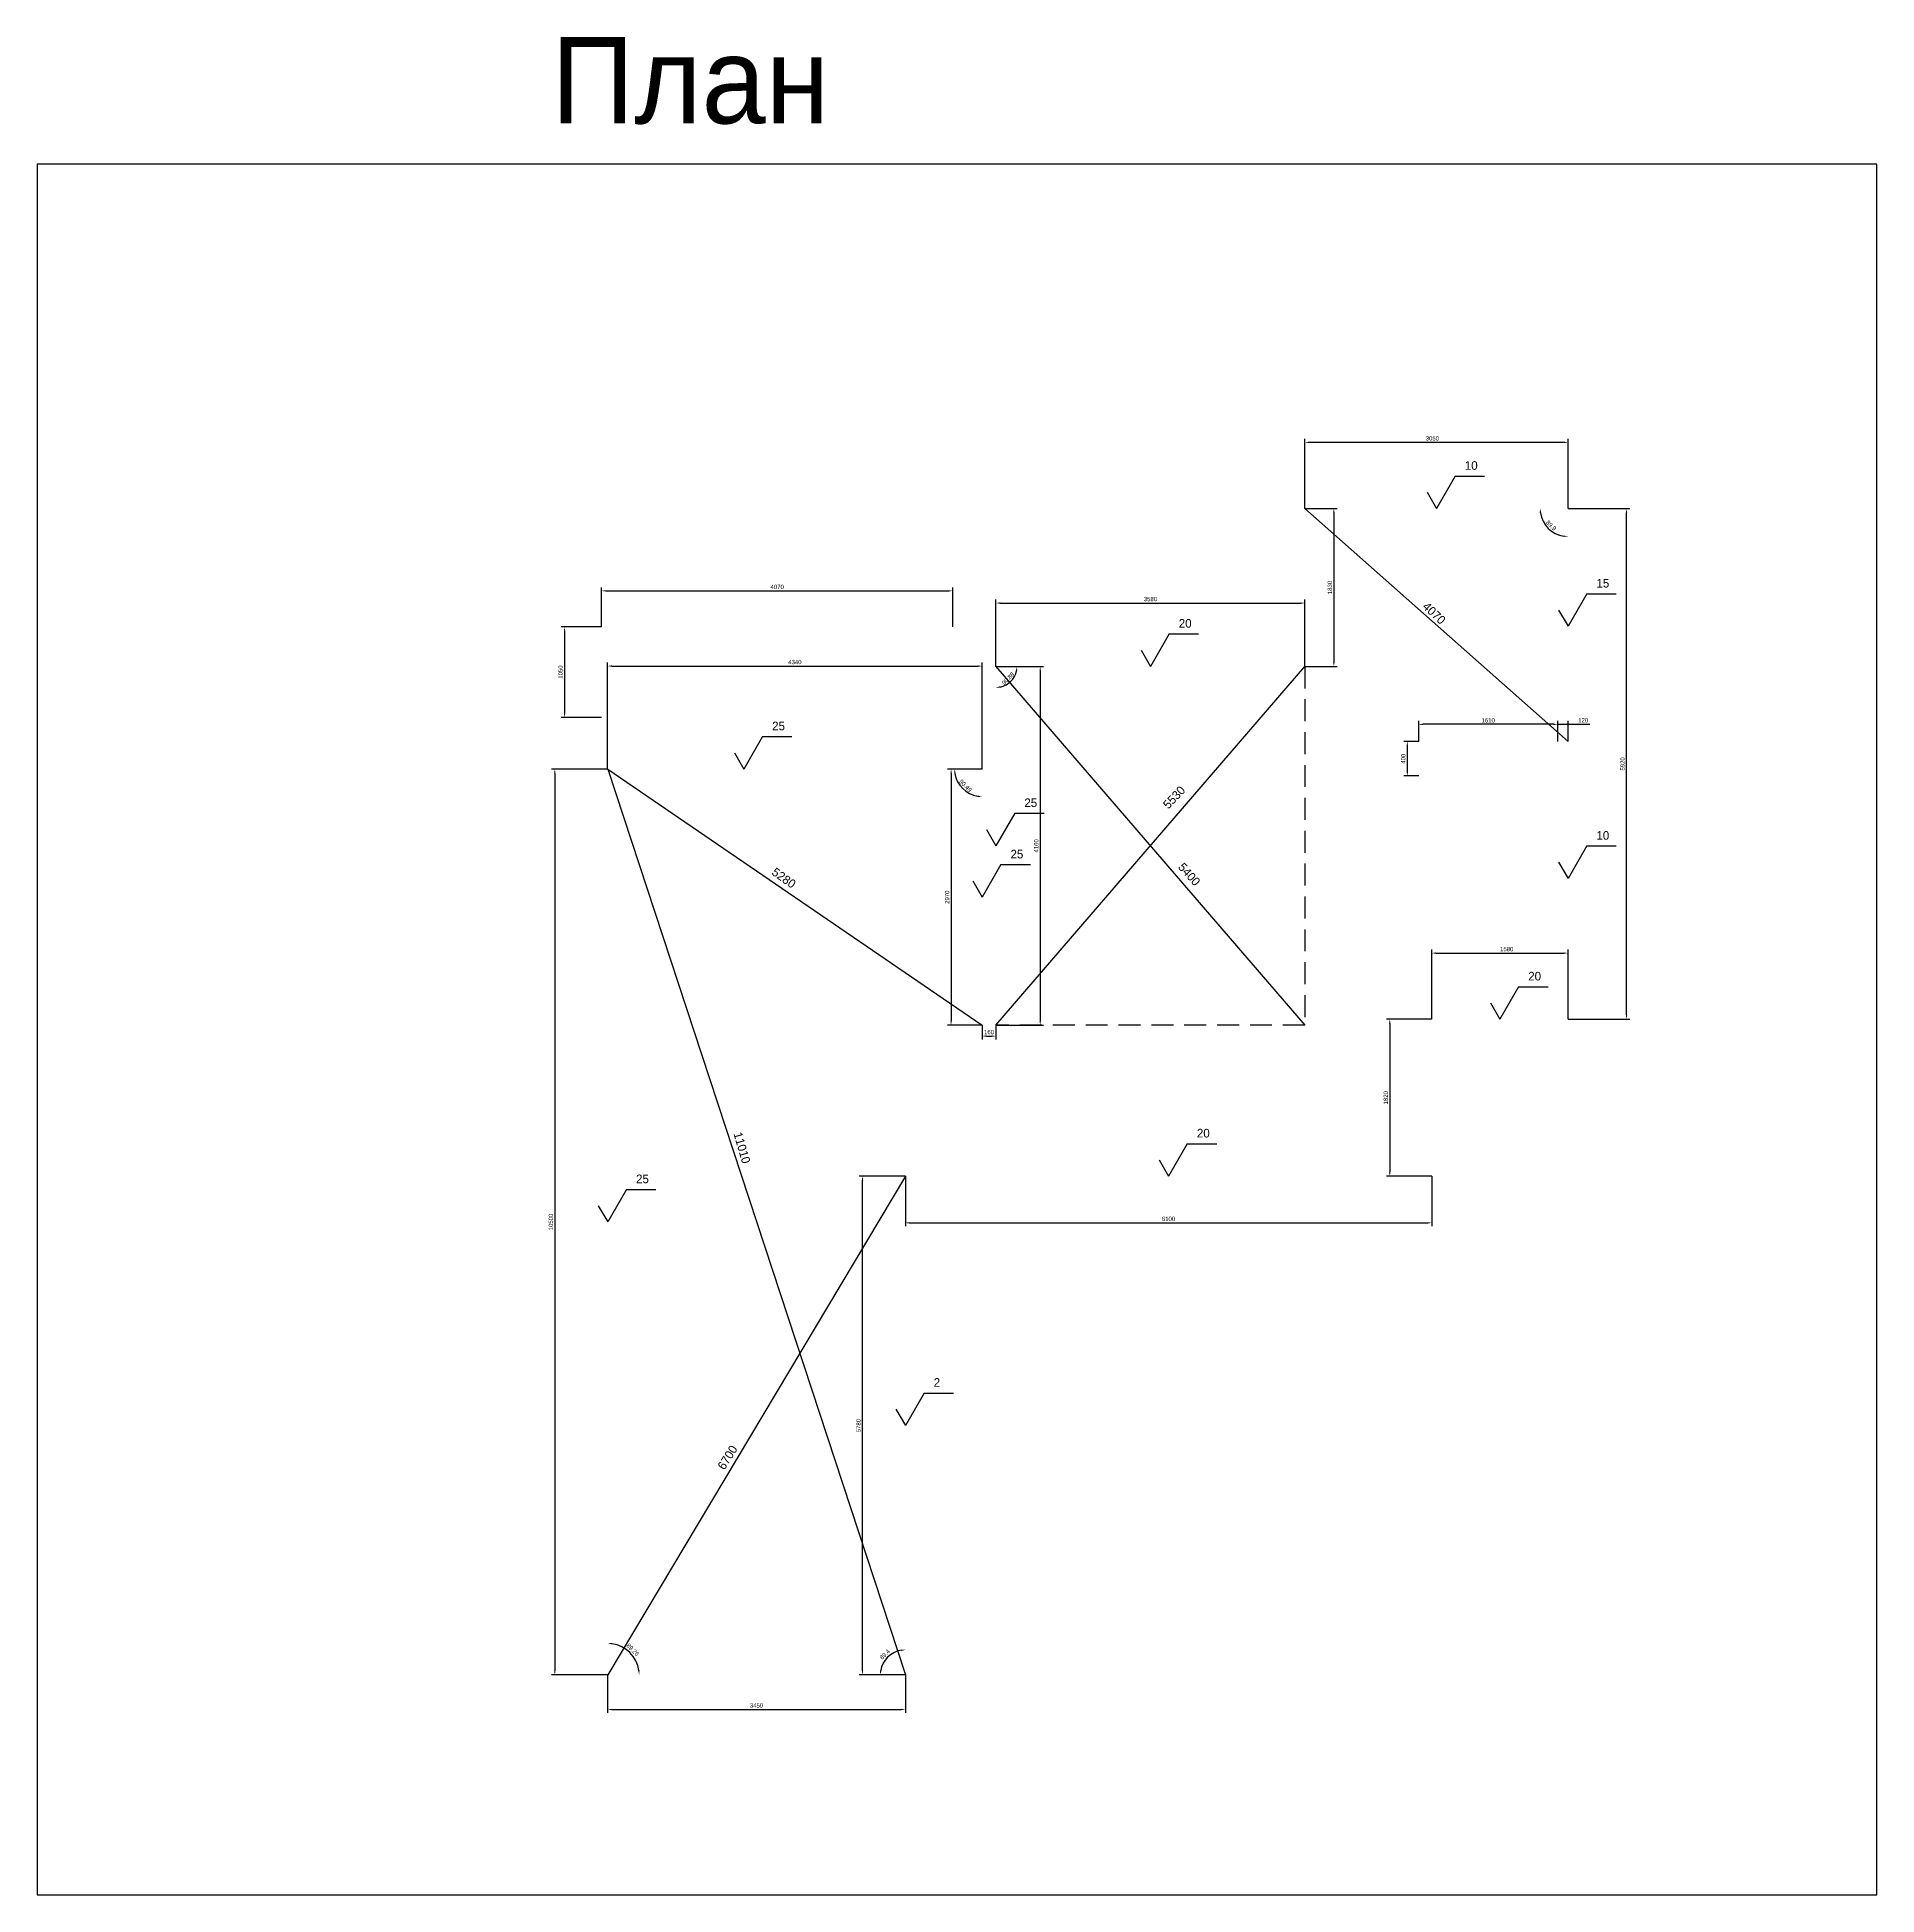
# Model space of a CAD drawing. Header units: millimetres. Extents: x -2161 to 19160, y 190 to 21725.
import ezdxf

# ---------------------------------------------------------------- set-up
doc = ezdxf.new("R2010")
doc.units = ezdxf.units.MM
doc.linetypes.add('DASHED', pattern=[19.05, 12.7, -6.35])
doc.layers.add('08 Размеры', color=7, linetype='Continuous')
doc.layers.add('100 noprint', color=1, linetype='Continuous', plot=False)
doc.styles.get("Standard").update_dxf_attribs({"font": 'Ubuntu-R.ttf'})
doc.dimstyles.new('ISO-25', dxfattribs={"dimtxt": 2.5, "dimasz": 2.5, "dimexe": 1.25, "dimexo": 0.625, "dimtad": 1, "dimtxsty": 'Standard', "dimcen": 2.5, "dimadec": 0, "dimazin": 0, "dimtfac": 1, "dimtmove": 0, "dimatfit": 3, "dimfxl": 1, "dimarcsym": 0})

# ---------------------------------------------------------------- blocks, each defined once
blk = doc.blocks.new('*D96')
at = {"layer": '08 Размеры', "color": 0, "lineweight": -2}
for p, q in [((4451, 13240), (3799, 13240)), ((3839, 13190), (3839, 2790)), ((4451, 2740), (3799, 2740))]:
    blk.add_line(p, q, dxfattribs=at)
at = {"layer": '08 Размеры', "color": 0}
for points in [[(3847, 13190), (3830, 13190), (3839, 13240)], [(3830, 2790), (3847, 2790), (3839, 2740)]]:
    blk.add_solid(points, dxfattribs=at)
at = {"layer": 'Defpoints', "color": 0}
for p in [(4451, 13240), (3839, 2740), (4451, 2740)]:
    blk.add_point(p, dxfattribs=at)
at = {"layer": '08 Размеры', "color": 0, "insert": (3793, 7990), "char_height": 50, "attachment_point": 5, "rotation": 90}
blk.add_mtext('10500', dxfattribs=at)
blk = doc.blocks.new('*D97')
at = {"layer": '08 Размеры', "color": 0, "lineweight": -2}
for p, q in [((4451, 2740), (4451, 2299)), ((7901, 2740), (7901, 2299)), ((4501, 2339), (7851, 2339))]:
    blk.add_line(p, q, dxfattribs=at)
at = {"layer": '08 Размеры', "color": 0}
for points in [[(4501, 2347), (4501, 2330), (4451, 2339)], [(7851, 2330), (7851, 2347), (7901, 2339)]]:
    blk.add_solid(points, dxfattribs=at)
at = {"layer": 'Defpoints', "color": 0}
for p in [(4451, 2740), (7901, 2740), (7901, 2339)]:
    blk.add_point(p, dxfattribs=at)
at = {"layer": '08 Размеры', "color": 0, "insert": (6176, 2385), "char_height": 50, "attachment_point": 5}
blk.add_mtext('3450', dxfattribs=at)
blk = doc.blocks.new('*D98')
at = {"layer": '08 Размеры', "color": 0, "lineweight": -2}
for p, q in [((7901, 8520), (7364, 8520)), ((7404, 2790), (7404, 8470)), ((7901, 2740), (7364, 2740))]:
    blk.add_line(p, q, dxfattribs=at)
at = {"layer": '08 Размеры', "color": 0}
for points in [[(7413, 8470), (7396, 8470), (7404, 8520)], [(7396, 2790), (7413, 2790), (7404, 2740)]]:
    blk.add_solid(points, dxfattribs=at)
at = {"layer": 'Defpoints', "color": 0}
for p in [(7404, 8520), (7901, 8520), (7901, 2740)]:
    blk.add_point(p, dxfattribs=at)
at = {"layer": '08 Размеры', "color": 0, "insert": (7358, 5630), "char_height": 50, "attachment_point": 5, "rotation": 90}
blk.add_mtext('5780', dxfattribs=at)
blk = doc.blocks.new('*D99')
at = {"layer": '08 Размеры', "color": 0, "lineweight": -2}
for p, q in [((7901, 8520), (7901, 7940)), ((14001, 8520), (14001, 7940)), ((7951, 7980), (13951, 7980))]:
    blk.add_line(p, q, dxfattribs=at)
at = {"layer": '08 Размеры', "color": 0}
for points in [[(7951, 7988), (7951, 7971), (7901, 7980)], [(13951, 7971), (13951, 7988), (14001, 7980)]]:
    blk.add_solid(points, dxfattribs=at)
at = {"layer": 'Defpoints', "color": 0}
for p in [(7901, 8520), (14001, 8520), (14001, 7980)]:
    blk.add_point(p, dxfattribs=at)
at = {"layer": '08 Размеры', "color": 0, "insert": (10951, 8026), "char_height": 50, "attachment_point": 5}
blk.add_mtext('6100', dxfattribs=at)
blk = doc.blocks.new('*D101')
at = {"layer": '08 Размеры', "color": 0, "lineweight": -2}
for p, q in [((14001, 10340), (13476, 10340)), ((13516, 10290), (13516, 8570)), ((14001, 8520), (13476, 8520))]:
    blk.add_line(p, q, dxfattribs=at)
at = {"layer": '08 Размеры', "color": 0}
for points in [[(13524, 10290), (13507, 10290), (13516, 10340)], [(13507, 8570), (13524, 8570), (13516, 8520)]]:
    blk.add_solid(points, dxfattribs=at)
at = {"layer": 'Defpoints', "color": 0}
for p in [(14001, 10340), (13516, 8520), (14001, 8520)]:
    blk.add_point(p, dxfattribs=at)
at = {"layer": '08 Размеры', "color": 0, "insert": (13469, 9430), "char_height": 50, "attachment_point": 5, "rotation": 90}
blk.add_mtext('1820', dxfattribs=at)
blk = doc.blocks.new('*D102')
at = {"layer": '08 Размеры', "color": 0, "lineweight": -2}
for p, q in [((14001, 10340), (14001, 11147)), ((14051, 11107), (15531, 11107)), ((15581, 10340), (15581, 11147))]:
    blk.add_line(p, q, dxfattribs=at)
at = {"layer": '08 Размеры', "color": 0}
for points in [[(14051, 11115), (14051, 11099), (14001, 11107)], [(15531, 11099), (15531, 11115), (15581, 11107)]]:
    blk.add_solid(points, dxfattribs=at)
at = {"layer": 'Defpoints', "color": 0}
for p in [(15581, 11107), (14001, 10340), (15581, 10340)]:
    blk.add_point(p, dxfattribs=at)
at = {"layer": '08 Размеры', "color": 0, "linetype": 'ByBlock', "insert": (14871, 11153), "char_height": 50, "attachment_point": 5}
blk.add_mtext('1580', dxfattribs=at)
blk = doc.blocks.new('*D103')
at = {"layer": '08 Размеры', "color": 0, "lineweight": -2}
for p, q in [((15581, 16260), (16299, 16260)), ((16259, 10390), (16259, 16210)), ((15581, 10340), (16299, 10340))]:
    blk.add_line(p, q, dxfattribs=at)
at = {"layer": '08 Размеры', "color": 0}
for points in [[(16267, 16210), (16251, 16210), (16259, 16260)], [(16251, 10390), (16267, 10390), (16259, 10340)]]:
    blk.add_solid(points, dxfattribs=at)
at = {"layer": 'Defpoints', "color": 0}
for p in [(15581, 16260), (16259, 16260), (15581, 10340)]:
    blk.add_point(p, dxfattribs=at)
at = {"layer": '08 Размеры', "color": 0, "insert": (16213, 13300), "char_height": 50, "attachment_point": 5, "rotation": 90}
blk.add_mtext('5920', dxfattribs=at)
blk = doc.blocks.new('*D104')
at = {"layer": '08 Размеры', "color": 0, "lineweight": -2}
for p, q in [((12531, 16260), (12531, 17068)), ((12581, 17028), (15531, 17028)), ((15581, 16260), (15581, 17068))]:
    blk.add_line(p, q, dxfattribs=at)
at = {"layer": '08 Размеры', "color": 0}
for points in [[(12581, 17036), (12581, 17019), (12531, 17028)], [(15531, 17019), (15531, 17036), (15581, 17028)]]:
    blk.add_solid(points, dxfattribs=at)
at = {"layer": 'Defpoints', "color": 0}
for p in [(15581, 17028), (12531, 16260), (15581, 16260)]:
    blk.add_point(p, dxfattribs=at)
at = {"layer": '08 Размеры', "color": 0, "insert": (14009, 17074), "char_height": 50, "attachment_point": 5}
blk.add_mtext('3050', dxfattribs=at)
blk = doc.blocks.new('*D105')
at = {"layer": '08 Размеры', "color": 0, "lineweight": -2}
for p, q in [((12531, 16260), (12907, 16260)), ((12867, 16210), (12867, 14480)), ((12531, 14430), (12907, 14430))]:
    blk.add_line(p, q, dxfattribs=at)
at = {"layer": '08 Размеры', "color": 0}
for points in [[(12876, 16210), (12859, 16210), (12867, 16260)], [(12859, 14480), (12876, 14480), (12867, 14430)]]:
    blk.add_solid(points, dxfattribs=at)
at = {"layer": 'Defpoints', "color": 0}
for p in [(12531, 16260), (12531, 14430), (12867, 14430)]:
    blk.add_point(p, dxfattribs=at)
at = {"layer": '08 Размеры', "color": 0, "insert": (12821, 15345), "char_height": 50, "attachment_point": 5, "rotation": 90}
blk.add_mtext('1830', dxfattribs=at)
blk = doc.blocks.new('*D106')
at = {"layer": '08 Размеры', "color": 0, "lineweight": -2}
for p, q in [((15461, 13560), (15461, 13799)), ((15581, 13560), (15581, 13799)), ((15411, 13759), (15361, 13759)), ((15461, 13759), (15833, 13759)), ((15461, 13759), (15581, 13759))]:
    blk.add_line(p, q, dxfattribs=at)
at = {"layer": '08 Размеры', "color": 0}
for points in [[(15411, 13750), (15411, 13767), (15461, 13759)], [(15631, 13767), (15631, 13750), (15581, 13759)]]:
    blk.add_solid(points, dxfattribs=at)
at = {"layer": 'Defpoints', "color": 0}
for p in [(15581, 13759), (15461, 13560), (15581, 13560)]:
    blk.add_point(p, dxfattribs=at)
at = {"layer": '08 Размеры', "color": 0, "insert": (15757, 13805), "char_height": 50, "attachment_point": 5}
blk.add_mtext('120', dxfattribs=at)
blk = doc.blocks.new('*D107')
at = {"layer": '08 Размеры', "color": 0, "lineweight": -2}
for p, q in [((13851, 13560), (13851, 13799)), ((15461, 13561), (15461, 13799)), ((15411, 13759), (13901, 13759))]:
    blk.add_line(p, q, dxfattribs=at)
at = {"layer": '08 Размеры', "color": 0}
for points in [[(13901, 13767), (13901, 13750), (13851, 13759)], [(15411, 13750), (15411, 13767), (15461, 13759)]]:
    blk.add_solid(points, dxfattribs=at)
at = {"layer": 'Defpoints', "color": 0}
for p in [(13851, 13759), (13851, 13560), (15461, 13561)]:
    blk.add_point(p, dxfattribs=at)
at = {"layer": '08 Размеры', "color": 0, "insert": (14656, 13805), "char_height": 50, "attachment_point": 5}
blk.add_mtext('1610', dxfattribs=at)
blk = doc.blocks.new('*D108')
at = {"layer": '08 Размеры', "color": 0, "lineweight": -2}
for p, q in [((13851, 13560), (13678, 13560)), ((13718, 13510), (13718, 13210)), ((13851, 13160), (13678, 13160))]:
    blk.add_line(p, q, dxfattribs=at)
at = {"layer": '08 Размеры', "color": 0}
for points in [[(13727, 13510), (13710, 13510), (13718, 13560)], [(13710, 13210), (13727, 13210), (13718, 13160)]]:
    blk.add_solid(points, dxfattribs=at)
at = {"layer": 'Defpoints', "color": 0}
for p in [(13851, 13560), (13718, 13160), (13851, 13160)]:
    blk.add_point(p, dxfattribs=at)
at = {"layer": '08 Размеры', "color": 0, "insert": (13672, 13360), "char_height": 50, "attachment_point": 5, "rotation": 90}
blk.add_mtext('400', dxfattribs=at)
blk = doc.blocks.new('*D109')
at = {"layer": '08 Размеры', "color": 0, "lineweight": -2}
for p, q in [((8951, 14430), (8951, 15205)), ((9001, 15165), (12481, 15165)), ((12531, 14430), (12531, 15205))]:
    blk.add_line(p, q, dxfattribs=at)
at = {"layer": '08 Размеры', "color": 0}
for points in [[(9001, 15173), (9001, 15157), (8951, 15165)], [(12481, 15157), (12481, 15173), (12531, 15165)]]:
    blk.add_solid(points, dxfattribs=at)
at = {"layer": 'Defpoints', "color": 0}
for p in [(12531, 15165), (8951, 14430), (12531, 14430)]:
    blk.add_point(p, dxfattribs=at)
at = {"layer": '08 Размеры', "color": 0, "insert": (10741, 15211), "char_height": 50, "attachment_point": 5}
blk.add_mtext('3580', dxfattribs=at)
blk = doc.blocks.new('*D110')
at = {"layer": '08 Размеры', "color": 0, "lineweight": -2}
for p, q in [((8951, 14430), (9504, 14430)), ((9464, 14380), (9464, 10320)), ((8951, 10270), (9504, 10270))]:
    blk.add_line(p, q, dxfattribs=at)
at = {"layer": '08 Размеры', "color": 0}
for points in [[(9472, 14380), (9456, 14380), (9464, 14430)], [(9456, 10320), (9472, 10320), (9464, 10270)]]:
    blk.add_solid(points, dxfattribs=at)
at = {"layer": 'Defpoints', "color": 0}
for p in [(8951, 14430), (8951, 10270), (9464, 10270)]:
    blk.add_point(p, dxfattribs=at)
at = {"layer": '08 Размеры', "color": 0, "insert": (9418, 12350), "char_height": 50, "attachment_point": 5, "rotation": 90}
blk.add_mtext('4160', dxfattribs=at)
blk = doc.blocks.new('*D111')
at = {"layer": '08 Размеры', "color": 0, "lineweight": -2}
for p, q in [((8791, 10270), (8791, 10105)), ((8841, 10145), (8901, 10145)), ((8951, 10270), (8951, 10105))]:
    blk.add_line(p, q, dxfattribs=at)
at = {"layer": '08 Размеры', "color": 0}
for points in [[(8841, 10153), (8841, 10136), (8791, 10145)], [(8901, 10136), (8901, 10153), (8951, 10145)]]:
    blk.add_solid(points, dxfattribs=at)
at = {"layer": 'Defpoints', "color": 0}
for p in [(8791, 10270), (8951, 10270), (8951, 10145)]:
    blk.add_point(p, dxfattribs=at)
at = {"layer": '08 Размеры', "color": 0, "insert": (8871, 10191), "char_height": 50, "attachment_point": 5}
blk.add_mtext('160', dxfattribs=at)
blk = doc.blocks.new('*D112')
at = {"layer": '08 Размеры', "color": 0, "lineweight": -2}
for p, q in [((8791, 13240), (8391, 13240)), ((8431, 13190), (8431, 10320)), ((8791, 10270), (8391, 10270))]:
    blk.add_line(p, q, dxfattribs=at)
at = {"layer": '08 Размеры', "color": 0}
for points in [[(8439, 13190), (8423, 13190), (8431, 13240)], [(8423, 10320), (8439, 10320), (8431, 10270)]]:
    blk.add_solid(points, dxfattribs=at)
at = {"layer": 'Defpoints', "color": 0}
for p in [(8791, 13240), (8431, 10270), (8791, 10270)]:
    blk.add_point(p, dxfattribs=at)
at = {"layer": '08 Размеры', "color": 0, "insert": (8385, 11755), "char_height": 50, "attachment_point": 5, "rotation": 90}
blk.add_mtext('2970', dxfattribs=at)
blk = doc.blocks.new('*D113')
at = {"layer": '08 Размеры', "color": 0, "lineweight": -2}
for p, q in [((4451, 13240), (4451, 14474)), ((4501, 14434), (8741, 14434)), ((8791, 13240), (8791, 14474))]:
    blk.add_line(p, q, dxfattribs=at)
at = {"layer": '08 Размеры', "color": 0}
for points in [[(4501, 14443), (4501, 14426), (4451, 14434)], [(8741, 14426), (8741, 14443), (8791, 14434)]]:
    blk.add_solid(points, dxfattribs=at)
at = {"layer": 'Defpoints', "color": 0}
for p in [(8791, 14434), (4451, 13240), (8791, 13240)]:
    blk.add_point(p, dxfattribs=at)
at = {"layer": '08 Размеры', "color": 0, "insert": (6621, 14481), "char_height": 50, "attachment_point": 5}
blk.add_mtext('4340', dxfattribs=at)
blk = doc.blocks.new('*D114')
at = {"layer": '08 Размеры', "color": 0, "lineweight": -2}
for p, q in [((4381, 14890), (4381, 15346)), ((4431, 15306), (8401, 15306)), ((8451, 14890), (8451, 15346))]:
    blk.add_line(p, q, dxfattribs=at)
at = {"layer": '08 Размеры', "color": 0}
for points in [[(4431, 15314), (4431, 15298), (4381, 15306)], [(8401, 15298), (8401, 15314), (8451, 15306)]]:
    blk.add_solid(points, dxfattribs=at)
at = {"layer": 'Defpoints', "color": 0}
for p in [(8451, 15306), (4381, 14890), (8451, 14890)]:
    blk.add_point(p, dxfattribs=at)
at = {"layer": '08 Размеры', "color": 0, "insert": (6416, 15352), "char_height": 50, "attachment_point": 5}
blk.add_mtext('4070', dxfattribs=at)
blk = doc.blocks.new('*D115')
at = {"layer": '08 Размеры', "color": 0, "lineweight": -2}
for p, q in [((4381, 14890), (3911, 14890)), ((3951, 14840), (3951, 13890)), ((4381, 13840), (3911, 13840))]:
    blk.add_line(p, q, dxfattribs=at)
at = {"layer": '08 Размеры', "color": 0}
for points in [[(3960, 14840), (3943, 14840), (3951, 14890)], [(3943, 13890), (3960, 13890), (3951, 13840)]]:
    blk.add_solid(points, dxfattribs=at)
at = {"layer": 'Defpoints', "color": 0}
for p in [(4381, 14890), (3951, 13840), (4381, 13840)]:
    blk.add_point(p, dxfattribs=at)
at = {"layer": '08 Размеры', "color": 0, "insert": (3905, 14365), "char_height": 50, "attachment_point": 5, "rotation": 90}
blk.add_mtext('1050', dxfattribs=at)
blk = doc.blocks.new('*D118')
at = {"layer": '08 Размеры', "color": 0, "lineweight": -2}
blk.add_arc((4451, 2740), 365, 7.8482, 82.1518, dxfattribs=at)
at = {"layer": '08 Размеры', "color": 0}
for points in [[(4502, 3110), (4501, 3094), (4451, 3105)], [(4805, 2789), (4821, 2791), (4817, 2740)]]:
    blk.add_solid(points, dxfattribs=at)
at = {"layer": 'Defpoints', "color": 0}
for p in [(4451, 13240), (4768, 2923), (4451, 2740), (4451, 2740), (7901, 2740)]:
    blk.add_point(p, dxfattribs=at)
at = {"layer": '08 Размеры', "color": 0, "linetype": 'ByBlock', "insert": (4742, 3031), "char_height": 50, "attachment_point": 5, "rotation": 315}
blk.add_mtext('89.26', dxfattribs=at)
blk = doc.blocks.new('*D119')
at = {"layer": '08 Размеры', "color": 0, "lineweight": -2}
blk.add_arc((7901, 2740), 290, 99.8818, 170.1182, dxfattribs=at)
at = {"layer": '08 Размеры', "color": 0}
for points in [[(7852, 3018), (7851, 3034), (7901, 3030)], [(7607, 2791), (7624, 2789), (7611, 2740)]]:
    blk.add_solid(points, dxfattribs=at)
at = {"layer": 'Defpoints', "color": 0}
for p in [(7901, 8520), (7756, 2991), (4451, 2740), (7901, 2740), (7901, 2740)]:
    blk.add_point(p, dxfattribs=at)
at = {"layer": '08 Размеры', "color": 0, "linetype": 'ByBlock', "insert": (7663, 2978), "char_height": 50, "attachment_point": 5, "rotation": 45}
blk.add_mtext('89.4', dxfattribs=at)
blk = doc.blocks.new('*D120')
at = {"layer": '08 Размеры', "color": 0, "lineweight": -2}
blk.add_arc((8791, 13240), 319, 188.982, 261.018, dxfattribs=at)
at = {"layer": '08 Размеры', "color": 0}
for points in [[(8484, 13191), (8468, 13190), (8472, 13240)], [(8741, 12916), (8742, 12933), (8791, 12921)]]:
    blk.add_solid(points, dxfattribs=at)
at = {"layer": 'Defpoints', "color": 0}
for p in [(4451, 13240), (8791, 13240), (8791, 13240), (8515, 13080), (8791, 10270)]:
    blk.add_point(p, dxfattribs=at)
at = {"layer": '08 Размеры', "color": 0, "linetype": 'ByBlock', "insert": (8598, 13047), "char_height": 50, "attachment_point": 5, "rotation": 315}
blk.add_mtext('90.49', dxfattribs=at)
blk = doc.blocks.new('*D121')
at = {"layer": '08 Размеры', "color": 0, "lineweight": -2}
blk.add_arc((8951, 14430), 244, 281.7764, 348.2236, dxfattribs=at)
at = {"layer": '08 Размеры', "color": 0}
for points in [[(9198, 14380), (9182, 14381), (9195, 14430)], [(9000, 14200), (9002, 14183), (8951, 14186)]]:
    blk.add_solid(points, dxfattribs=at)
at = {"layer": 'Defpoints', "color": 0}
for p in [(8951, 14430), (8951, 14430), (12531, 14430), (9073, 14219), (8951, 10270)]:
    blk.add_point(p, dxfattribs=at)
at = {"layer": '08 Размеры', "color": 0, "linetype": 'ByBlock', "insert": (9091, 14290), "char_height": 50, "attachment_point": 5, "rotation": 45}
blk.add_mtext('90.88', dxfattribs=at)
blk = doc.blocks.new('*D123')
at = {"layer": '08 Размеры', "color": 0, "lineweight": -2}
blk.add_arc((15581, 16260), 324, 188.8541, 261.1459, dxfattribs=at)
at = {"layer": '08 Размеры', "color": 0}
for points in [[(15270, 16211), (15253, 16210), (15257, 16260)], [(15531, 15932), (15532, 15948), (15581, 15936)]]:
    blk.add_solid(points, dxfattribs=at)
at = {"layer": 'Defpoints', "color": 0}
for p in [(12531, 16260), (15581, 16260), (15581, 16260), (15301, 16098), (15581, 10340)]:
    blk.add_point(p, dxfattribs=at)
at = {"layer": '08 Размеры', "color": 0, "linetype": 'ByBlock', "insert": (15385, 16064), "char_height": 50, "attachment_point": 5, "rotation": 315}
blk.add_mtext('89.9', dxfattribs=at)

msp = doc.modelspace()

# ---------------------------------------------------------------- linework, layer by layer
for p, q in [((14273.996, 16637.29), (14056.234, 16260.115)), ((14273.996, 16637.29), (14614.753, 16637.29)), ((13947.353, 16448.703), (14056.234, 16260.115)), ((15472.353, 15083.948), (15581.234, 14895.361)), ((15798.996, 15272.536), (15581.234, 14895.361)), ((15798.996, 15272.536), (16139.753, 15272.536)), ((10958.996, 14807.29), (10741.234, 14430.115)), ((10958.996, 14807.29), (11299.753, 14807.29)), ((10632.353, 14618.703), (10741.234, 14430.115)), ((6246.263, 13617.29), (6028.5, 13240.115)), ((6246.263, 13617.29), (6587.019, 13617.29)), ((5919.619, 13428.703), (6028.5, 13240.115)), ((9168.996, 12727.29), (8951.234, 12350.115)), ((9168.996, 12727.29), (9509.753, 12727.29)), ((8842.353, 12538.703), (8951.234, 12350.115)), ((15798.996, 12348.991), (15581.234, 11971.816)), ((15798.996, 12348.991), (16139.753, 12348.991)), ((9008.996, 12132.29), (8791.234, 11755.115)), ((9008.996, 12132.29), (9349.753, 12132.29)), ((15472.353, 12160.404), (15581.234, 11971.816)), ((8682.353, 11943.703), (8791.234, 11755.115)), ((15008.996, 10717.29), (14791.234, 10340.115)), ((15008.996, 10717.29), (15349.753, 10717.29)), ((14682.353, 10528.703), (14791.234, 10340.115)), ((11168.996, 8897.29), (10951.234, 8520.115)), ((11168.996, 8897.29), (11509.753, 8897.29)), ((10842.353, 8708.703), (10951.234, 8520.115)), ((4668.996, 8367.29), (4451.234, 7990.115)), ((4668.996, 8367.29), (5009.753, 8367.29)), ((4342.353, 8178.703), (4451.234, 7990.115)), ((7792.353, 5818.703), (7901.234, 5630.115)), ((8118.996, 6007.29), (7901.234, 5630.115)), ((8118.996, 6007.29), (8459.753, 6007.29))]:
    msp.add_line(p, q)
at = {"layer": '08 Размеры'}
for p, q in [((15581.234, 13560.115), (12531.234, 16260.115)), ((8951.234, 10270.115), (12531.234, 14430.115)), ((8951.234, 14430.115), (12531.234, 10270.115)), ((4451.234, 13240.115), (7901.234, 2740.115)), ((4451.234, 13240.115), (8791.234, 10270.115)), ((7901.234, 8520.115), (4451.234, 2740.115))]:
    msp.add_line(p, q, dxfattribs=at)
at = {"layer": '08 Размеры', "linetype": 'DASHED', "ltscale": 20}
for p, q in [((12531.234, 14430.115), (12531.234, 10270.115)), ((12531.234, 10270.115), (8951.234, 10270.115))]:
    msp.add_line(p, q, dxfattribs=at)
at = {"layer": '100 noprint'}
msp.add_lwpolyline([(-2160.605, 20253.528), (-2160.605, 189.863), (19159.948, 189.863), (19159.948, 20253.528)], close=True, dxfattribs=at)

# ---------------------------------------------------------------- texts
at = {"linetype": 'Continuous'}
for s, p in [('10', (14385.026, 16709.55)), ('15', (15910.026, 15344.796)), ('20', (11070.026, 14879.55)), ('25', (6357.292, 13689.55)), ('25', (9280.026, 12799.55)), ('10', (15910.026, 12421.251)), ('25', (9120.026, 12204.55)), ('20', (15120.026, 10789.55)), ('20', (11280.026, 8969.55)), ('25', (4780.026, 8439.55)), ('2', (8230.026, 6079.55))]:
    msp.add_text(s, height=100, dxfattribs=at).set_placement(p)
for s, rotation, p in [('4070', 316.5361869, (13887.461, 15113.646)), ('5530', 46.5361869, (10949.167, 12769.982)), ('5280', 324.7304502, (6342.776, 12023.264)), ('5400', 311.6611323, (11055.496, 12098.429)), ('11010', 286.4103363, (5908.104, 9014.373)), ('6700', 57.8059252, (5802.786, 5107.724))]:
    msp.add_text(s, height=100, rotation=rotation, dxfattribs=at).set_placement(p)
at = {"layer": '100 noprint', "insert": (3797.977, 21724.945), "char_height": 1000, "width": 2318.60368, "attachment_point": 1}
msp.add_mtext('{План}', dxfattribs=at)

# ---------------------------------------------------------------- dimensions: what is measured, and where the dimension line sits
at = {"layer": '08 Размеры'}
for base, p1, p2, picture, middle in [((15581.234, 17027.609), (12531.234, 16260.115), (15581.234, 16260.115), '*D104', (14008.856, 17027.609)), ((12531.234, 15164.98), (8951.234, 14430.115), (12531.234, 14430.115), '*D109', (10741.234, 15164.98)), ((15581.234, 11106.891), (14001.234, 10340.115), (15581.234, 10340.115), '*D102', (14870.591, 11106.891)), ((7901.234, 2338.621), (4451.234, 2740.115), (7901.234, 2740.115), '*D97', (6176.234, 2338.621))]:
    dim = msp.add_linear_dim(base=base, p1=p1, p2=p2, dimstyle='ISO-25', override={"dimtxt": 50, "dimasz": 50, "dimexe": 40, "dimexo": 0, "dimgap": 20}, dxfattribs=at)
    dim.commit()
    dim.dimension.update_dxf_attribs({"geometry": picture, "text_midpoint": middle, "dimtype": 160})
for base, p1, p2, picture, middle in [((12867.482, 14430.115), (12531.234, 16260.115), (12531.234, 14430.115), '*D105', (12821.363, 15345.115)), ((3951.234, 13840.115), (4381.234, 14890.115), (4381.234, 13840.115), '*D115', (3905.116, 14365.115)), ((9464.134, 10270.115), (8951.234, 14430.115), (8951.234, 10270.115), '*D110', (9418.016, 12350.115)), ((13718.195, 13160.115), (13851.234, 13560.115), (13851.234, 13160.115), '*D108', (13672.077, 13360.115)), ((3838.696, 2740.115), (4451.234, 13240.115), (4451.234, 2740.115), '*D96', (3792.578, 7990.115)), ((8430.867, 10270.115), (8791.234, 13240.115), (8791.234, 10270.115), '*D112', (8384.749, 11755.115)), ((13515.553, 8520.115), (14001.234, 10340.115), (14001.234, 8520.115), '*D101', (13469.435, 9430.115)), ((7404.312, 8520.115), (7901.234, 2740.115), (7901.234, 8520.115), '*D98', (7358.194, 5630.115))]:
    dim = msp.add_linear_dim(base=base, p1=p1, p2=p2, angle=90, dimstyle='ISO-25', override={"dimtxt": 50, "dimasz": 50, "dimexe": 40, "dimexo": 0, "dimgap": 20}, dxfattribs=at)
    dim.commit()
    dim.dimension.update_dxf_attribs({"geometry": picture, "text_midpoint": middle})
for base, line1, line2, text, override, picture, middle in [((15300.748, 16098.176), ((15581.234, 16260.115), (12531.234, 16260.115)), ((15581.234, 10340.115), (15581.234, 16260.115)), '89.9', {"dimtxt": 50, "dimasz": 50, "dimexe": 40, "dimexo": 0, "dimgap": 20, "dimtofl": 0}, '*D123', (15384.828, 16063.709)), ((9073.081, 14219.071), ((12531.234, 14430.115), (8951.234, 14430.115)), ((8951.234, 14430.115), (8951.234, 10270.115)), '90.88', {"dimtxt": 50, "dimasz": 50, "dimexe": 40, "dimexo": 0, "dimgap": 20, "dimtofl": 0}, '*D121', (9090.941, 14290.409)), ((4767.602, 2922.77), ((4451.234, 13240.115), (4451.234, 2740.115)), ((4451.234, 2740.115), (7901.234, 2740.115)), '89.26', {"dimscale": 1, "dimtxt": 50, "dimasz": 50, "dimexe": 40, "dimexo": 0, "dimgap": 20, "dimcen": 2.5, "dimtix": 0, "dimtofl": 0, "dimtmove": 0, "dimatfit": 3}, '*D118', (4742.158, 3031.039)), ((8514.735, 13080.478), ((8791.234, 13240.115), (4451.234, 13240.115)), ((8791.234, 10270.115), (8791.234, 13240.115)), '90.49', {"dimtxt": 50, "dimasz": 50, "dimexe": 40, "dimexo": 0, "dimgap": 20, "dimtofl": 0}, '*D120', (8598.084, 13046.965))]:
    dim = msp.add_angular_dim_2l(base=base, line1=line1, line2=line2, text=text, dimstyle='ISO-25', override=override, dxfattribs=at)
    dim.commit()
    dim.dimension.update_dxf_attribs({"geometry": picture, "text_midpoint": middle})
dim = msp.add_linear_dim(base=(16259.085, 16260.115), p1=(15581.234, 10340.115), p2=(15581.234, 16260.115), angle=90, dimstyle='ISO-25', override={"dimtxt": 50, "dimasz": 50, "dimexe": 40, "dimexo": 0, "dimgap": 20}, dxfattribs=at)
dim.commit()
dim.dimension.update_dxf_attribs({"geometry": '*D103', "text_midpoint": (16259.085, 13300.115), "dimtype": 160})
for base, p1, p2, picture, middle in [((8451.234, 15305.853), (4381.234, 14890.115), (8451.234, 14890.115), '*D114', (6416.234, 15351.972)), ((8791.234, 14434.456), (4451.234, 13240.115), (8791.234, 13240.115), '*D113', (6621.234, 14480.575)), ((13851.234, 13758.644), (15461.234, 13560.74), (13851.234, 13560.115), '*D107', (14656.234, 13804.762)), ((15581.234, 13758.644), (15461.234, 13560.115), (15581.234, 13560.115), '*D106', (15757.115, 13804.762)), ((8951.234, 10144.802), (8791.234, 10270.115), (8951.234, 10270.115), '*D111', (8871.234, 10190.92)), ((14001.234, 7979.607), (7901.234, 8520.115), (14001.234, 8520.115), '*D99', (10951.234, 8025.726))]:
    dim = msp.add_linear_dim(base=base, p1=p1, p2=p2, dimstyle='ISO-25', override={"dimtxt": 50, "dimasz": 50, "dimexe": 40, "dimexo": 0, "dimgap": 20}, dxfattribs=at)
    dim.commit()
    dim.dimension.update_dxf_attribs({"geometry": picture, "text_midpoint": middle})
dim = msp.add_angular_dim_2l(base=(7756.101, 2991.494), line1=((7901.234, 2740.115), (7901.234, 8520.115)), line2=((4451.234, 2740.115), (7901.234, 2740.115)), text='89.4', dimstyle='ISO-25', override={"dimtxt": 50, "dimasz": 50, "dimexe": 40, "dimexo": 0, "dimgap": 20, "dimtofl": 0}, dxfattribs=at)
dim.commit()
dim.dimension.update_dxf_attribs({"geometry": '*D119', "text_midpoint": (7695.985, 2945.365), "dimtype": 162})

doc.saveas('drawing.dxf')
